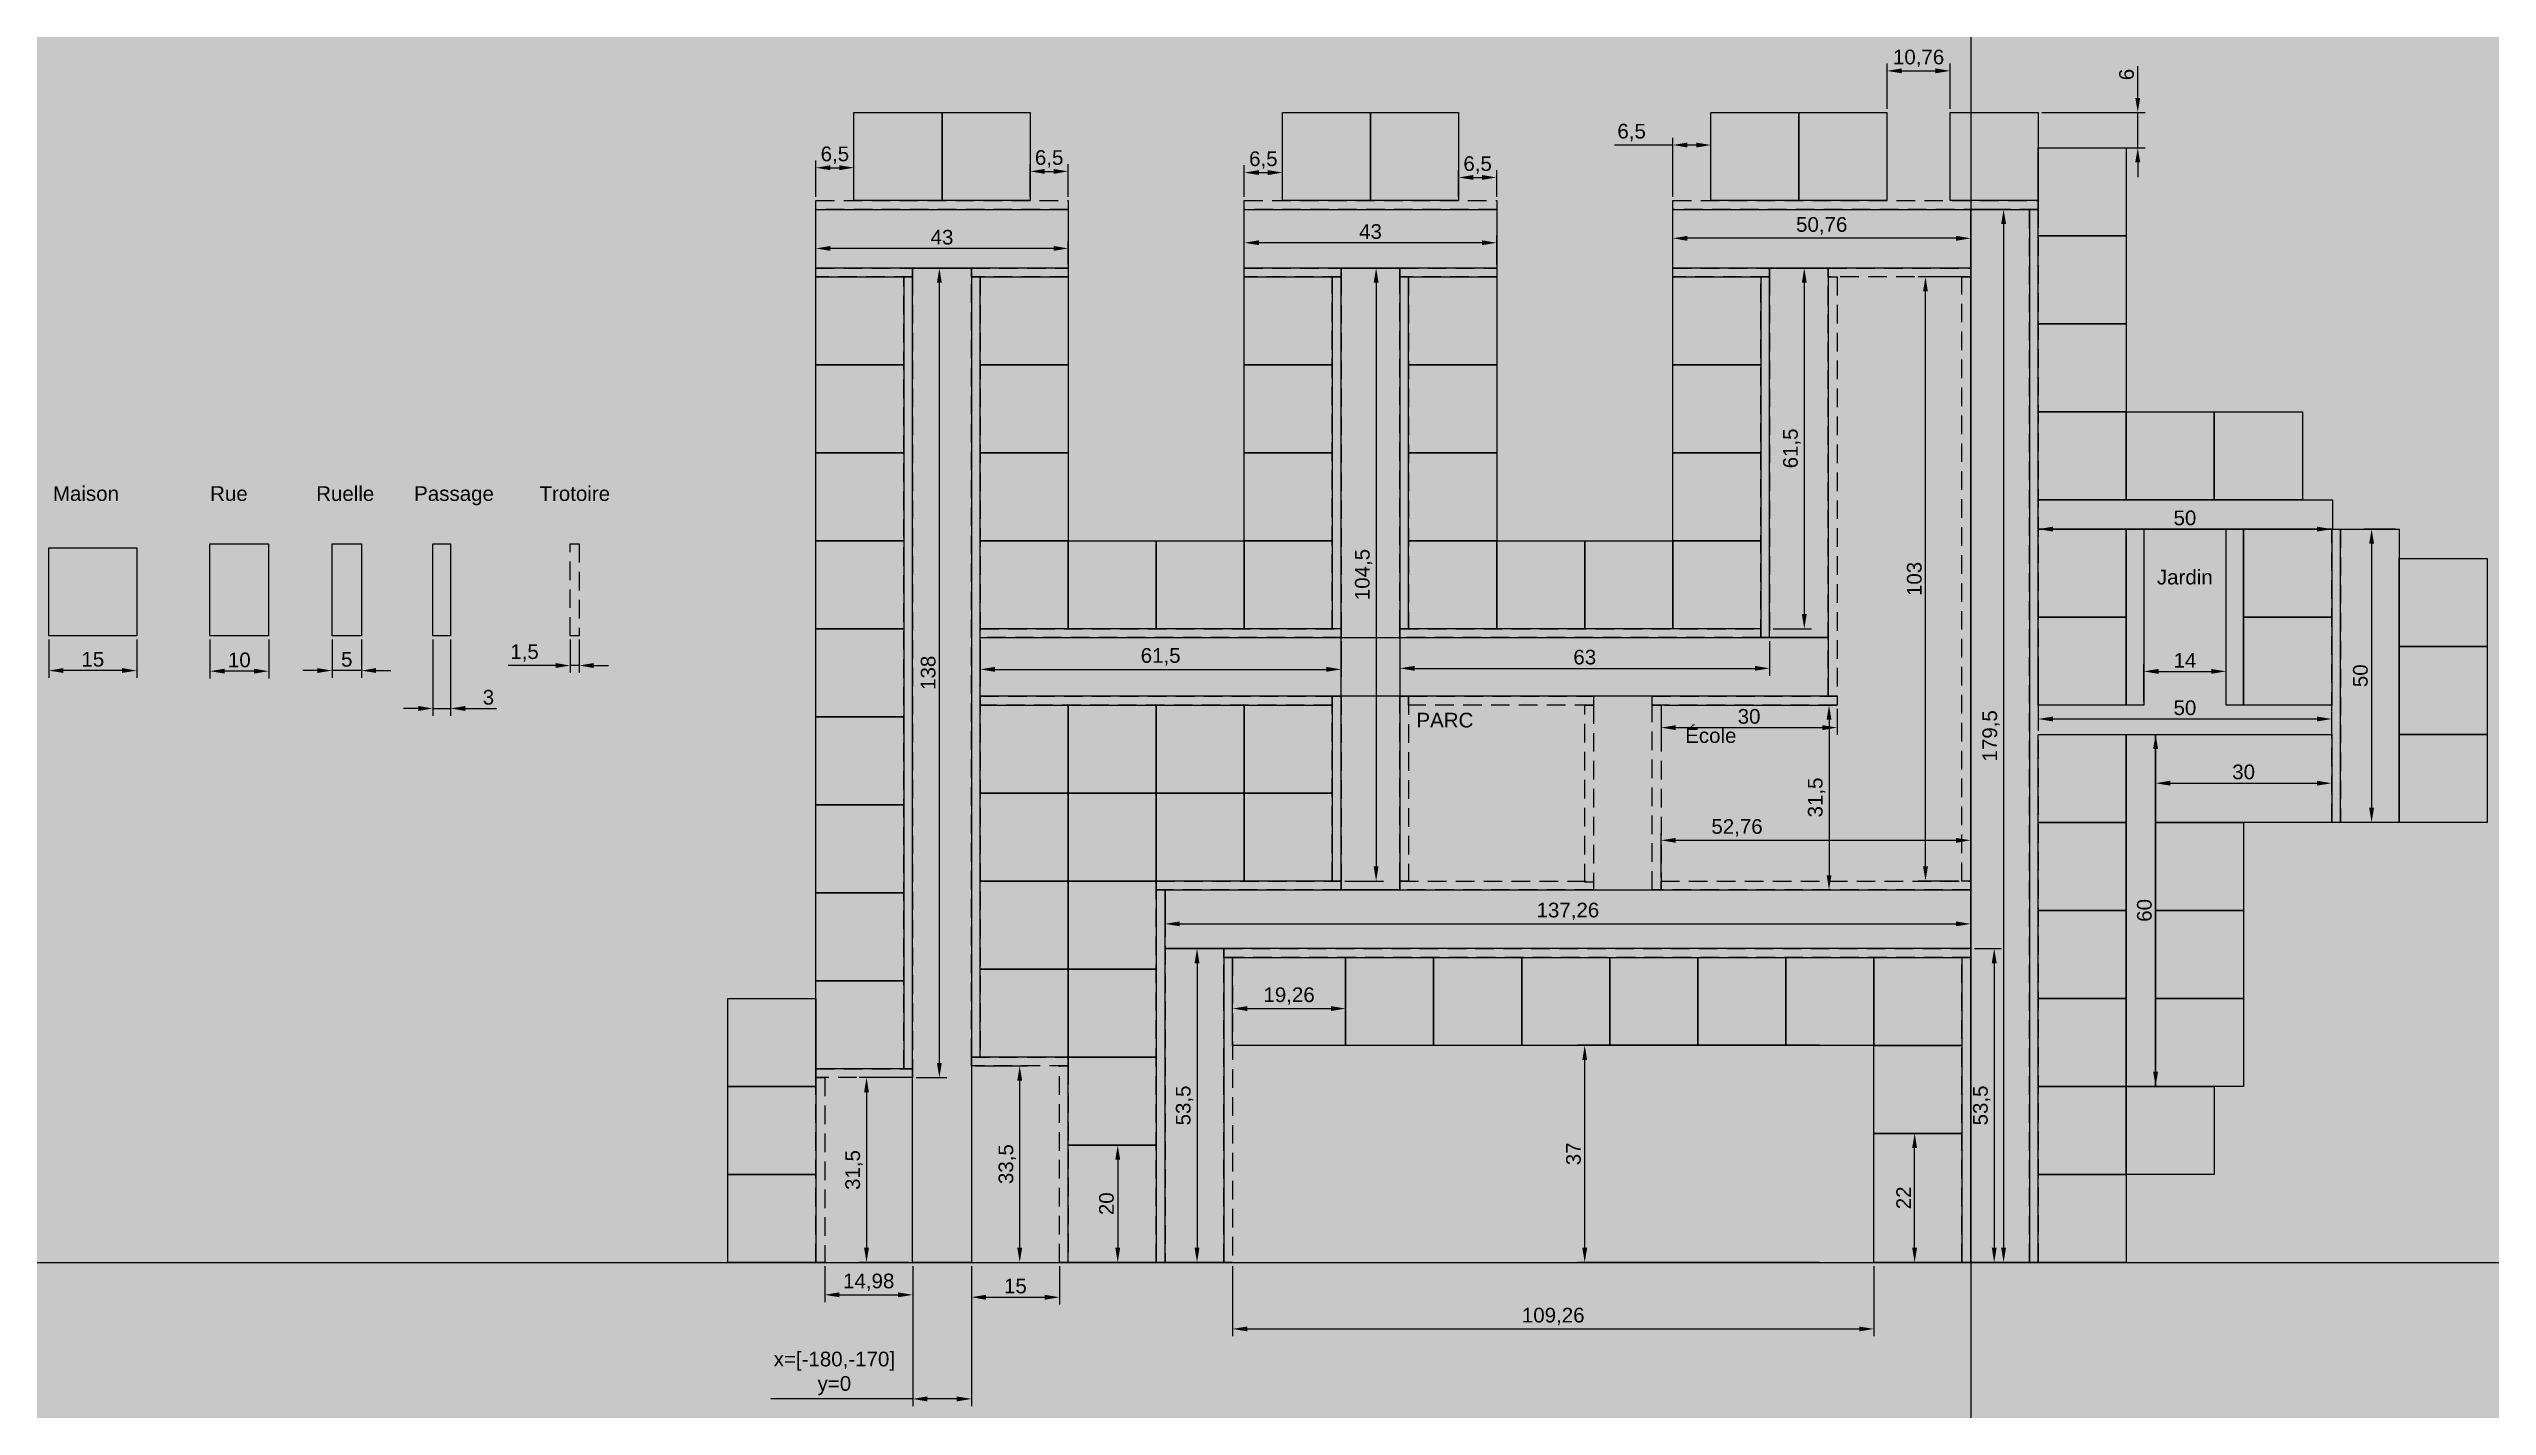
# Model space of a CAD drawing. Header units: metres. Extents: x 0 to 2792, y -15 to 2048.
# Drawn here: x 2014.9 to 2430.4, y 1573.7 to 1805.1 of the extents above; entities that cross this region are included whole.
import ezdxf

# ---------------------------------------------------------------- set-up
doc = ezdxf.new("R2010")
doc.units = ezdxf.units.M
doc.linetypes.add('CACHE2', pattern=[4.7625, 3.175, -1.5875])
for name, color, linetype in [('Batiment', 4, 'Continuous'), ('BG', 251, 'Continuous'), ('Plan', 3, 'Continuous'), ('Rue', 161, 'Continuous'), ('Sidewalk', 211, 'CACHE2'), ('Séparation', 10, 'Continuous')]:
    doc.layers.add(name, color=color, linetype=linetype)
doc.styles.get("Standard").update_dxf_attribs({"font": 'arial.ttf'})
doc.dimstyles.new('ISO-25', dxfattribs={"dimtxt": 2.5, "dimasz": 2.5, "dimexe": 1.25, "dimexo": 0.625, "dimtad": 1, "dimtxsty": 'Standard', "dimcen": 2.5, "dimadec": 0, "dimazin": 0, "dimtfac": 1, "dimtmove": 0, "dimatfit": 3, "dimfxl": 1, "dimarcsym": 0})

msp = doc.modelspace()

# ---------------------------------------------------------------- texts
at = {"layer": 'Plan', "char_height": 2.5, "attachment_point": 1}
for s, width, heights, insert in [('Maison                Rue^I     Ruelle       Passage        Trotoire', 113.71295, [5.335], (2015.642, 1730.553)), ('Jardin', 9.44996, [0], (2374.102, 1716.31)), ('PARC', 18.48171, [0], (2247.946, 1691.933)), ('École', 20.09345, [0], (2293.732, 1689.304))]:
    msp.add_mtext_dynamic_manual_height_columns(s, width=width, gutter_width=12.5, heights=heights, dxfattribs=dict(at, insert=insert))

# ---------------------------------------------------------------- blocks, each defined once
blk = doc.blocks.new('*D170')
at = {"layer": 'Defpoints', "color": 0, "transparency": 16777216}
for p in [(2276.62, 1635.25), (2317.18, 1635.25), (2317.18, 1598.25)]:
    blk.add_point(p, dxfattribs=at)
at = {"layer": 'Plan', "color": 0, "lineweight": -2, "transparency": 16777216}
for p, q in [((2316.56, 1635.25), (2275.37, 1635.25)), ((2276.62, 1600.75), (2276.62, 1632.75)), ((2316.56, 1598.25), (2275.37, 1598.25))]:
    blk.add_line(p, q, dxfattribs=at)
at = {"layer": 'Plan', "color": 0, "transparency": 16777216}
for points in [[(2276.21, 1632.75), (2277.04, 1632.75), (2276.62, 1635.25)], [(2276.21, 1600.75), (2277.04, 1600.75), (2276.62, 1598.25)]]:
    blk.add_solid(points, dxfattribs=at)
at = {"layer": 'Plan', "color": 0, "transparency": 16777216, "insert": (2274.72, 1616.75), "char_height": 2.5, "attachment_point": 5, "rotation": 90}
blk.add_mtext('37', dxfattribs=at)
blk = doc.blocks.new('*D172')
at = {"layer": 'Defpoints', "color": 0, "transparency": 16777216}
for p in [(2203.62, 1618.25), (2197.06, 1598.25), (2203.62, 1598.25)]:
    blk.add_point(p, dxfattribs=at)
at = {"layer": 'Plan', "color": 0, "lineweight": -2, "transparency": 16777216}
for p, q in [((2202.99, 1618.25), (2195.81, 1618.25)), ((2197.06, 1615.75), (2197.06, 1600.75)), ((2202.99, 1598.25), (2195.81, 1598.25))]:
    blk.add_line(p, q, dxfattribs=at)
at = {"layer": 'Plan', "color": 0, "transparency": 16777216}
for points in [[(2196.64, 1615.75), (2197.47, 1615.75), (2197.06, 1618.25)], [(2196.64, 1600.75), (2197.47, 1600.75), (2197.06, 1598.25)]]:
    blk.add_solid(points, dxfattribs=at)
at = {"layer": 'Plan', "color": 0, "transparency": 16777216, "insert": (2195.15, 1608.25), "char_height": 2.5, "attachment_point": 5, "rotation": 90}
blk.add_mtext('20', dxfattribs=at)
blk = doc.blocks.new('*D182')
at = {"layer": 'Defpoints', "color": 0, "transparency": 16777216}
for p in [(2014.94, 1705.03), (2029.94, 1705.03), (2014.94, 1699.13)]:
    blk.add_point(p, dxfattribs=at)
at = {"layer": 'Plan', "color": 0, "lineweight": -2, "transparency": 16777216}
for p, q in [((2014.94, 1704.41), (2014.94, 1697.88)), ((2029.94, 1704.41), (2029.94, 1697.88)), ((2027.44, 1699.13), (2017.44, 1699.13))]:
    blk.add_line(p, q, dxfattribs=at)
at = {"layer": 'Plan', "color": 0, "transparency": 16777216}
for points in [[(2017.44, 1699.55), (2017.44, 1698.72), (2014.94, 1699.13)], [(2027.44, 1699.55), (2027.44, 1698.72), (2029.94, 1699.13)]]:
    blk.add_solid(points, dxfattribs=at)
at = {"layer": 'Plan', "color": 0, "transparency": 16777216, "insert": (2022.44, 1701.04), "char_height": 2.5, "attachment_point": 5}
blk.add_mtext('15', dxfattribs=at)
blk = doc.blocks.new('*D183')
at = {"layer": 'Defpoints', "color": 0, "transparency": 16777216}
for p in [(2042.4, 1705.03), (2052.4, 1705.03), (2042.4, 1699.03)]:
    blk.add_point(p, dxfattribs=at)
at = {"layer": 'Plan', "color": 0, "lineweight": -2, "transparency": 16777216}
for p, q in [((2042.4, 1704.41), (2042.4, 1697.78)), ((2052.4, 1704.41), (2052.4, 1697.78)), ((2049.9, 1699.03), (2044.9, 1699.03))]:
    blk.add_line(p, q, dxfattribs=at)
at = {"layer": 'Plan', "color": 0, "transparency": 16777216}
for points in [[(2044.9, 1699.44), (2044.9, 1698.61), (2042.4, 1699.03)], [(2049.9, 1699.44), (2049.9, 1698.61), (2052.4, 1699.03)]]:
    blk.add_solid(points, dxfattribs=at)
at = {"layer": 'Plan', "color": 0, "transparency": 16777216, "insert": (2047.4, 1700.93), "char_height": 2.5, "attachment_point": 5}
blk.add_mtext('10', dxfattribs=at)
blk = doc.blocks.new('*D184')
at = {"layer": 'Defpoints', "color": 0, "transparency": 16777216}
for p in [(2063.21, 1705.03), (2068.21, 1705.03), (2063.21, 1699.13)]:
    blk.add_point(p, dxfattribs=at)
at = {"layer": 'Plan', "color": 0, "lineweight": -2, "transparency": 16777216}
for p, q in [((2063.21, 1704.41), (2063.21, 1697.88)), ((2068.21, 1704.41), (2068.21, 1697.88)), ((2060.71, 1699.13), (2058.21, 1699.13)), ((2068.21, 1699.13), (2063.21, 1699.13)), ((2070.71, 1699.13), (2073.21, 1699.13))]:
    blk.add_line(p, q, dxfattribs=at)
at = {"layer": 'Plan', "color": 0, "transparency": 16777216}
for points in [[(2060.71, 1699.55), (2060.71, 1698.72), (2063.21, 1699.13)], [(2070.71, 1699.55), (2070.71, 1698.72), (2068.21, 1699.13)]]:
    blk.add_solid(points, dxfattribs=at)
at = {"layer": 'Plan', "color": 0, "transparency": 16777216, "insert": (2065.71, 1701.03), "char_height": 2.5, "attachment_point": 5}
blk.add_mtext('5', dxfattribs=at)
blk = doc.blocks.new('*D185')
at = {"layer": 'Defpoints', "color": 0, "transparency": 16777216}
for p in [(2080.39, 1705.03), (2083.39, 1705.03), (2080.39, 1692.67)]:
    blk.add_point(p, dxfattribs=at)
at = {"layer": 'Plan', "color": 0, "lineweight": -2, "transparency": 16777216}
for p, q in [((2080.39, 1704.41), (2080.39, 1691.42)), ((2083.39, 1704.41), (2083.39, 1691.42)), ((2077.89, 1692.67), (2075.39, 1692.67)), ((2080.39, 1692.67), (2083.39, 1692.67)), ((2085.89, 1692.67), (2091.28, 1692.67))]:
    blk.add_line(p, q, dxfattribs=at)
at = {"layer": 'Plan', "color": 0, "transparency": 16777216}
for points in [[(2077.89, 1693.09), (2077.89, 1692.25), (2080.39, 1692.67)], [(2085.89, 1693.09), (2085.89, 1692.25), (2083.39, 1692.67)]]:
    blk.add_solid(points, dxfattribs=at)
at = {"layer": 'Plan', "color": 0, "transparency": 16777216, "insert": (2089.84, 1694.57), "char_height": 2.5, "attachment_point": 5}
blk.add_mtext('3', dxfattribs=at)
blk = doc.blocks.new('*D186')
at = {"layer": 'Defpoints', "color": 0, "transparency": 16777216}
for p in [(2103.78, 1705.03), (2105.28, 1705.03), (2103.78, 1699.99)]:
    blk.add_point(p, dxfattribs=at)
at = {"layer": 'Plan', "color": 0, "lineweight": -2, "transparency": 16777216}
for p, q in [((2103.78, 1704.41), (2103.78, 1698.74)), ((2105.28, 1704.41), (2105.28, 1698.74)), ((2101.28, 1699.99), (2093.19, 1699.99)), ((2105.28, 1699.99), (2103.78, 1699.99)), ((2107.78, 1699.99), (2110.28, 1699.99))]:
    blk.add_line(p, q, dxfattribs=at)
at = {"layer": 'Plan', "color": 0, "transparency": 16777216}
for points in [[(2101.28, 1700.41), (2101.28, 1699.57), (2103.78, 1699.99)], [(2107.78, 1700.41), (2107.78, 1699.57), (2105.28, 1699.99)]]:
    blk.add_solid(points, dxfattribs=at)
at = {"layer": 'Plan', "color": 0, "transparency": 16777216, "insert": (2095.99, 1702.12), "char_height": 2.5, "attachment_point": 5}
blk.add_mtext('1,5', dxfattribs=at)
blk = doc.blocks.new('*D187')
at = {"layer": 'Defpoints', "color": 0, "transparency": 16777216}
for p in [(2325.88, 1620.25), (2332.83, 1620.25), (2325.88, 1598.25)]:
    blk.add_point(p, dxfattribs=at)
at = {"layer": 'Plan', "color": 0, "lineweight": -2, "transparency": 16777216}
for p, q in [((2326.51, 1620.25), (2334.08, 1620.25)), ((2332.83, 1600.75), (2332.83, 1617.75)), ((2326.51, 1598.25), (2334.08, 1598.25))]:
    blk.add_line(p, q, dxfattribs=at)
at = {"layer": 'Plan', "color": 0, "transparency": 16777216}
for points in [[(2332.41, 1617.75), (2333.24, 1617.75), (2332.83, 1620.25)], [(2332.41, 1600.75), (2333.24, 1600.75), (2332.83, 1598.25)]]:
    blk.add_solid(points, dxfattribs=at)
at = {"layer": 'Plan', "color": 0, "transparency": 16777216, "insert": (2330.95, 1609.25), "char_height": 2.5, "attachment_point": 5, "rotation": 90}
blk.add_mtext('22', dxfattribs=at)
blk = doc.blocks.new('*D188')
at = {"layer": 'Defpoints', "color": 0, "transparency": 16777216}
for p in [(2373.88, 1688.25), (2403.88, 1688.25), (2403.88, 1679.93)]:
    blk.add_point(p, dxfattribs=at)
at = {"layer": 'Plan', "color": 0, "lineweight": -2, "transparency": 16777216}
for p, q in [((2373.88, 1687.62), (2373.88, 1678.68)), ((2403.88, 1687.62), (2403.88, 1678.68)), ((2376.38, 1679.93), (2401.38, 1679.93))]:
    blk.add_line(p, q, dxfattribs=at)
at = {"layer": 'Plan', "color": 0, "transparency": 16777216}
for points in [[(2376.38, 1680.35), (2376.38, 1679.52), (2373.88, 1679.93)], [(2401.38, 1680.35), (2401.38, 1679.52), (2403.88, 1679.93)]]:
    blk.add_solid(points, dxfattribs=at)
at = {"layer": 'Plan', "color": 0, "transparency": 16777216, "insert": (2388.88, 1681.84), "char_height": 2.5, "attachment_point": 5}
blk.add_mtext('30', dxfattribs=at)
blk = doc.blocks.new('*D190')
at = {"layer": 'Defpoints', "color": 0, "transparency": 16777216}
for p in [(2162.12, 1629.75), (2154.26, 1598.25), (2162.12, 1598.25)]:
    blk.add_point(p, dxfattribs=at)
at = {"layer": 'Plan', "color": 0, "lineweight": -2, "transparency": 16777216}
for p, q in [((2161.49, 1629.75), (2153.01, 1629.75)), ((2154.26, 1627.25), (2154.26, 1600.75)), ((2161.49, 1598.25), (2153.01, 1598.25))]:
    blk.add_line(p, q, dxfattribs=at)
at = {"layer": 'Plan', "color": 0, "transparency": 16777216}
for points in [[(2153.84, 1627.25), (2154.67, 1627.25), (2154.26, 1629.75)], [(2153.84, 1600.75), (2154.67, 1600.75), (2154.26, 1598.25)]]:
    blk.add_solid(points, dxfattribs=at)
at = {"layer": 'Plan', "color": 0, "transparency": 16777216, "insert": (2152.13, 1614), "char_height": 2.5, "attachment_point": 5, "rotation": 90}
blk.add_mtext('31,5', dxfattribs=at)
blk = doc.blocks.new('*D191')
at = {"layer": 'Defpoints', "color": 0, "transparency": 16777216}
for p in [(2172.12, 1631.75), (2180.36, 1631.75), (2172.12, 1598.25)]:
    blk.add_point(p, dxfattribs=at)
at = {"layer": 'Plan', "color": 0, "lineweight": -2, "transparency": 16777216}
for p, q in [((2172.74, 1631.75), (2181.61, 1631.75)), ((2180.36, 1600.75), (2180.36, 1629.25)), ((2172.74, 1598.25), (2181.61, 1598.25))]:
    blk.add_line(p, q, dxfattribs=at)
at = {"layer": 'Plan', "color": 0, "transparency": 16777216}
for points in [[(2179.94, 1629.25), (2180.77, 1629.25), (2180.36, 1631.75)], [(2179.94, 1600.75), (2180.77, 1600.75), (2180.36, 1598.25)]]:
    blk.add_solid(points, dxfattribs=at)
at = {"layer": 'Plan', "color": 0, "transparency": 16777216, "insert": (2178.23, 1615), "char_height": 2.5, "attachment_point": 5, "rotation": 90}
blk.add_mtext('33,5', dxfattribs=at)
blk = doc.blocks.new('*D194')
at = {"layer": 'Defpoints', "color": 0, "transparency": 16777216}
for p in [(2147.14, 1598.25), (2162.12, 1598.25), (2162.12, 1592.72)]:
    blk.add_point(p, dxfattribs=at)
at = {"layer": 'Plan', "color": 0, "lineweight": -2, "transparency": 16777216}
for p, q in [((2147.14, 1597.62), (2147.14, 1591.47)), ((2162.12, 1597.62), (2162.12, 1591.47)), ((2149.64, 1592.72), (2159.62, 1592.72))]:
    blk.add_line(p, q, dxfattribs=at)
at = {"layer": 'Plan', "color": 0, "transparency": 16777216}
for points in [[(2149.64, 1593.14), (2149.64, 1592.31), (2147.14, 1592.72)], [(2159.62, 1593.14), (2159.62, 1592.31), (2162.12, 1592.72)]]:
    blk.add_solid(points, dxfattribs=at)
at = {"layer": 'Plan', "color": 0, "transparency": 16777216, "insert": (2154.63, 1594.85), "char_height": 2.5, "attachment_point": 5}
blk.add_mtext('14,98', dxfattribs=at)
blk = doc.blocks.new('*D195')
at = {"layer": 'Defpoints', "color": 0, "transparency": 16777216}
for p in [(2172.12, 1598.25), (2187.12, 1598.25), (2187.12, 1592.31)]:
    blk.add_point(p, dxfattribs=at)
at = {"layer": 'Plan', "color": 0, "lineweight": -2, "transparency": 16777216}
for p, q in [((2172.12, 1597.62), (2172.12, 1591.06)), ((2187.12, 1597.62), (2187.12, 1591.06)), ((2174.62, 1592.31), (2184.62, 1592.31))]:
    blk.add_line(p, q, dxfattribs=at)
at = {"layer": 'Plan', "color": 0, "transparency": 16777216}
for points in [[(2174.62, 1592.73), (2174.62, 1591.89), (2172.12, 1592.31)], [(2184.62, 1592.73), (2184.62, 1591.89), (2187.12, 1592.31)]]:
    blk.add_solid(points, dxfattribs=at)
at = {"layer": 'Plan', "color": 0, "transparency": 16777216, "insert": (2179.62, 1594.21), "char_height": 2.5, "attachment_point": 5}
blk.add_mtext('15', dxfattribs=at)
blk = doc.blocks.new('*D196')
at = {"layer": 'Defpoints', "color": 0, "transparency": 16777216}
for p in [(2216.62, 1598.25), (2325.88, 1598.25), (2325.88, 1586.91)]:
    blk.add_point(p, dxfattribs=at)
at = {"layer": 'Plan', "color": 0, "lineweight": -2, "transparency": 16777216}
for p, q in [((2216.62, 1597.62), (2216.62, 1585.66)), ((2325.88, 1597.62), (2325.88, 1585.66)), ((2219.12, 1586.91), (2323.38, 1586.91))]:
    blk.add_line(p, q, dxfattribs=at)
at = {"layer": 'Plan', "color": 0, "transparency": 16777216}
for points in [[(2219.12, 1587.32), (2219.12, 1586.49), (2216.62, 1586.91)], [(2323.38, 1587.32), (2323.38, 1586.49), (2325.88, 1586.91)]]:
    blk.add_solid(points, dxfattribs=at)
at = {"layer": 'Plan', "color": 0, "transparency": 16777216, "insert": (2271.25, 1589.03), "char_height": 2.5, "attachment_point": 5}
blk.add_mtext('109,26', dxfattribs=at)
blk = doc.blocks.new('*D197')
at = {"layer": 'Defpoints', "color": 0, "transparency": 16777216}
for p in [(2289.62, 1693.25), (2289.62, 1661.75), (2318.24, 1661.75)]:
    blk.add_point(p, dxfattribs=at)
at = {"layer": 'Plan', "color": 0, "lineweight": -2, "transparency": 16777216}
for p, q in [((2290.24, 1693.25), (2319.49, 1693.25)), ((2318.24, 1690.75), (2318.24, 1664.25)), ((2290.24, 1661.75), (2319.49, 1661.75))]:
    blk.add_line(p, q, dxfattribs=at)
at = {"layer": 'Plan', "color": 0, "transparency": 16777216}
for points in [[(2317.83, 1690.75), (2318.66, 1690.75), (2318.24, 1693.25)], [(2317.83, 1664.25), (2318.66, 1664.25), (2318.24, 1661.75)]]:
    blk.add_solid(points, dxfattribs=at)
at = {"layer": 'Plan', "color": 0, "transparency": 16777216, "insert": (2316.12, 1677.5), "char_height": 2.5, "attachment_point": 5, "rotation": 90}
blk.add_mtext('31,5', dxfattribs=at)
blk = doc.blocks.new('*D198')
at = {"layer": 'Defpoints', "color": 0, "transparency": 16777216}
for p in [(2334.68, 1766.25), (2340.88, 1766.25), (2340.88, 1663.25)]:
    blk.add_point(p, dxfattribs=at)
at = {"layer": 'Plan', "color": 0, "lineweight": -2, "transparency": 16777216}
for p, q in [((2340.26, 1766.25), (2333.43, 1766.25)), ((2334.68, 1665.75), (2334.68, 1763.75)), ((2340.26, 1663.25), (2333.43, 1663.25))]:
    blk.add_line(p, q, dxfattribs=at)
at = {"layer": 'Plan', "color": 0, "transparency": 16777216}
for points in [[(2334.26, 1763.75), (2335.09, 1763.75), (2334.68, 1766.25)], [(2334.26, 1665.75), (2335.09, 1665.75), (2334.68, 1663.25)]]:
    blk.add_solid(points, dxfattribs=at)
at = {"layer": 'Plan', "color": 0, "transparency": 16777216, "insert": (2332.78, 1714.75), "char_height": 2.5, "attachment_point": 5, "rotation": 90}
blk.add_mtext('103', dxfattribs=at)
blk = doc.blocks.new('*D199')
at = {"layer": 'Defpoints', "color": 0, "transparency": 16777216}
for p in [(2342.38, 1670.2), (2289.62, 1663.25), (2342.38, 1663.25)]:
    blk.add_point(p, dxfattribs=at)
at = {"layer": 'Plan', "color": 0, "lineweight": -2, "transparency": 16777216}
for p, q in [((2289.62, 1663.87), (2289.62, 1671.45)), ((2292.12, 1670.2), (2339.88, 1670.2)), ((2342.38, 1663.87), (2342.38, 1671.45))]:
    blk.add_line(p, q, dxfattribs=at)
at = {"layer": 'Plan', "color": 0, "transparency": 16777216}
for points in [[(2292.12, 1670.61), (2292.12, 1669.78), (2289.62, 1670.2)], [(2339.88, 1670.61), (2339.88, 1669.78), (2342.38, 1670.2)]]:
    blk.add_solid(points, dxfattribs=at)
at = {"layer": 'Plan', "color": 0, "transparency": 16777216, "insert": (2302.57, 1672.32), "char_height": 2.5, "attachment_point": 5}
blk.add_mtext('52,76', dxfattribs=at)
blk = doc.blocks.new('*D201')
at = {"layer": 'Defpoints', "color": 0, "transparency": 16777216}
for p in [(2289.62, 1693.25), (2319.62, 1693.25), (2319.62, 1689.4)]:
    blk.add_point(p, dxfattribs=at)
at = {"layer": 'Plan', "color": 0, "lineweight": -2, "transparency": 16777216}
for p, q in [((2289.62, 1692.62), (2289.62, 1688.15)), ((2319.62, 1692.62), (2319.62, 1688.15)), ((2292.12, 1689.4), (2317.12, 1689.4))]:
    blk.add_line(p, q, dxfattribs=at)
at = {"layer": 'Plan', "color": 0, "transparency": 16777216}
for points in [[(2292.12, 1689.82), (2292.12, 1688.99), (2289.62, 1689.4)], [(2317.12, 1689.82), (2317.12, 1688.99), (2319.62, 1689.4)]]:
    blk.add_solid(points, dxfattribs=at)
at = {"layer": 'Plan', "color": 0, "transparency": 16777216, "insert": (2304.62, 1691.31), "char_height": 2.5, "attachment_point": 5}
blk.add_mtext('30', dxfattribs=at)
blk = doc.blocks.new('*D202')
at = {"layer": 'Defpoints', "color": 0, "transparency": 16777216}
for p in [(2173.62, 1704.75), (2235.12, 1704.75), (2235.12, 1699.34)]:
    blk.add_point(p, dxfattribs=at)
at = {"layer": 'Plan', "color": 0, "lineweight": -2, "transparency": 16777216}
for p, q in [((2173.62, 1704.12), (2173.62, 1698.09)), ((2235.12, 1704.12), (2235.12, 1698.09)), ((2176.12, 1699.34), (2232.62, 1699.34))]:
    blk.add_line(p, q, dxfattribs=at)
at = {"layer": 'Plan', "color": 0, "transparency": 16777216}
for points in [[(2176.12, 1699.75), (2176.12, 1698.92), (2173.62, 1699.34)], [(2232.62, 1699.75), (2232.62, 1698.92), (2235.12, 1699.34)]]:
    blk.add_solid(points, dxfattribs=at)
at = {"layer": 'Plan', "color": 0, "transparency": 16777216, "insert": (2204.37, 1701.47), "char_height": 2.5, "attachment_point": 5}
blk.add_mtext('61,5', dxfattribs=at)
blk = doc.blocks.new('*D203')
at = {"layer": 'Defpoints', "color": 0, "transparency": 16777216}
for p in [(2245.12, 1704.75), (2308.12, 1704.75), (2308.12, 1699.51)]:
    blk.add_point(p, dxfattribs=at)
at = {"layer": 'Plan', "color": 0, "lineweight": -2, "transparency": 16777216}
for p, q in [((2245.12, 1704.12), (2245.12, 1698.26)), ((2308.12, 1704.12), (2308.12, 1698.26)), ((2247.62, 1699.51), (2305.62, 1699.51))]:
    blk.add_line(p, q, dxfattribs=at)
at = {"layer": 'Plan', "color": 0, "transparency": 16777216}
for points in [[(2247.62, 1699.93), (2247.62, 1699.1), (2245.12, 1699.51)], [(2305.62, 1699.93), (2305.62, 1699.1), (2308.12, 1699.51)]]:
    blk.add_solid(points, dxfattribs=at)
at = {"layer": 'Plan', "color": 0, "transparency": 16777216, "insert": (2276.62, 1701.41), "char_height": 2.5, "attachment_point": 5}
blk.add_mtext('63', dxfattribs=at)
blk = doc.blocks.new('*D204')
at = {"layer": 'Defpoints', "color": 0, "transparency": 16777216}
for p in [(2145.62, 1771.09), (2145.62, 1767.75), (2188.62, 1767.75)]:
    blk.add_point(p, dxfattribs=at)
at = {"layer": 'Plan', "color": 0, "lineweight": -2, "transparency": 16777216}
for p, q in [((2145.62, 1768.37), (2145.62, 1772.34)), ((2186.12, 1771.09), (2148.12, 1771.09)), ((2188.62, 1768.37), (2188.62, 1772.34))]:
    blk.add_line(p, q, dxfattribs=at)
at = {"layer": 'Plan', "color": 0, "transparency": 16777216}
for points in [[(2148.12, 1771.5), (2148.12, 1770.67), (2145.62, 1771.09)], [(2186.12, 1771.5), (2186.12, 1770.67), (2188.62, 1771.09)]]:
    blk.add_solid(points, dxfattribs=at)
at = {"layer": 'Plan', "color": 0, "transparency": 16777216, "insert": (2167.12, 1772.99), "char_height": 2.5, "attachment_point": 5}
blk.add_mtext('43', dxfattribs=at)
blk = doc.blocks.new('*D205')
at = {"layer": 'Defpoints', "color": 0, "transparency": 16777216}
for p in [(2218.62, 1772.05), (2218.62, 1767.75), (2261.62, 1767.75)]:
    blk.add_point(p, dxfattribs=at)
at = {"layer": 'Plan', "color": 0, "lineweight": -2, "transparency": 16777216}
for p, q in [((2218.62, 1768.37), (2218.62, 1773.3)), ((2259.12, 1772.05), (2221.12, 1772.05)), ((2261.62, 1768.37), (2261.62, 1773.3))]:
    blk.add_line(p, q, dxfattribs=at)
at = {"layer": 'Plan', "color": 0, "transparency": 16777216}
for points in [[(2221.12, 1772.47), (2221.12, 1771.64), (2218.62, 1772.05)], [(2259.12, 1772.47), (2259.12, 1771.64), (2261.62, 1772.05)]]:
    blk.add_solid(points, dxfattribs=at)
at = {"layer": 'Plan', "color": 0, "transparency": 16777216, "insert": (2240.12, 1773.95), "char_height": 2.5, "attachment_point": 5}
blk.add_mtext('43', dxfattribs=at)
blk = doc.blocks.new('*D206')
at = {"layer": 'Defpoints', "color": 0, "transparency": 16777216}
for p in [(2291.62, 1772.81), (2291.62, 1767.75), (2342.38, 1767.75)]:
    blk.add_point(p, dxfattribs=at)
at = {"layer": 'Plan', "color": 0, "lineweight": -2, "transparency": 16777216}
for p, q in [((2291.62, 1768.37), (2291.62, 1774.06)), ((2342.38, 1768.37), (2342.38, 1774.06)), ((2339.88, 1772.81), (2294.12, 1772.81))]:
    blk.add_line(p, q, dxfattribs=at)
at = {"layer": 'Plan', "color": 0, "transparency": 16777216}
for points in [[(2294.12, 1773.23), (2294.12, 1772.39), (2291.62, 1772.81)], [(2339.88, 1773.23), (2339.88, 1772.39), (2342.38, 1772.81)]]:
    blk.add_solid(points, dxfattribs=at)
at = {"layer": 'Plan', "color": 0, "transparency": 16777216, "insert": (2317, 1774.94), "char_height": 2.5, "attachment_point": 5}
blk.add_mtext('50,76', dxfattribs=at)
blk = doc.blocks.new('*D207')
at = {"layer": 'Defpoints', "color": 0, "transparency": 16777216}
for p in [(2338.88, 1801.35), (2328.12, 1794.25), (2338.88, 1794.25)]:
    blk.add_point(p, dxfattribs=at)
at = {"layer": 'Plan', "color": 0, "lineweight": -2, "transparency": 16777216}
for p, q in [((2328.12, 1794.87), (2328.12, 1802.6)), ((2330.62, 1801.35), (2336.38, 1801.35)), ((2338.88, 1794.87), (2338.88, 1802.6))]:
    blk.add_line(p, q, dxfattribs=at)
at = {"layer": 'Plan', "color": 0, "transparency": 16777216}
for points in [[(2330.62, 1801.77), (2330.62, 1800.94), (2328.12, 1801.35)], [(2336.38, 1801.77), (2336.38, 1800.94), (2338.88, 1801.35)]]:
    blk.add_solid(points, dxfattribs=at)
at = {"layer": 'Plan', "color": 0, "transparency": 16777216, "insert": (2333.5, 1803.48), "char_height": 2.5, "attachment_point": 5}
blk.add_mtext('10,76', dxfattribs=at)
blk = doc.blocks.new('*D208')
at = {"layer": 'Defpoints', "color": 0, "transparency": 16777216}
for p in [(2298.12, 1788.71), (2291.62, 1779.25), (2298.12, 1779.25)]:
    blk.add_point(p, dxfattribs=at)
at = {"layer": 'Plan', "color": 0, "lineweight": -2, "transparency": 16777216}
for p, q in [((2291.62, 1788.71), (2281.69, 1788.71)), ((2291.62, 1779.87), (2291.62, 1789.96)), ((2295.62, 1788.71), (2294.12, 1788.71)), ((2298.12, 1779.87), (2298.12, 1789.96))]:
    blk.add_line(p, q, dxfattribs=at)
at = {"layer": 'Plan', "color": 0, "transparency": 16777216}
for points in [[(2294.12, 1789.13), (2294.12, 1788.29), (2291.62, 1788.71)], [(2295.62, 1789.13), (2295.62, 1788.29), (2298.12, 1788.71)]]:
    blk.add_solid(points, dxfattribs=at)
at = {"layer": 'Plan', "color": 0, "transparency": 16777216, "insert": (2284.61, 1790.84), "char_height": 2.5, "attachment_point": 5}
blk.add_mtext('6,5', dxfattribs=at)
blk = doc.blocks.new('*D209')
at = {"layer": 'Defpoints', "color": 0, "transparency": 16777216}
for p in [(2353.88, 1794.25), (2353.88, 1788.25), (2370.84, 1788.25)]:
    blk.add_point(p, dxfattribs=at)
at = {"layer": 'Plan', "color": 0, "lineweight": -2, "transparency": 16777216}
for p, q in [((2370.84, 1796.75), (2370.84, 1802.18)), ((2354.51, 1794.25), (2372.09, 1794.25)), ((2370.84, 1788.25), (2370.84, 1794.25)), ((2354.51, 1788.25), (2372.09, 1788.25)), ((2370.84, 1785.75), (2370.84, 1783.25))]:
    blk.add_line(p, q, dxfattribs=at)
at = {"layer": 'Plan', "color": 0, "transparency": 16777216}
for points in [[(2370.42, 1796.75), (2371.26, 1796.75), (2370.84, 1794.25)], [(2370.42, 1785.75), (2371.26, 1785.75), (2370.84, 1788.25)]]:
    blk.add_solid(points, dxfattribs=at)
at = {"layer": 'Plan', "color": 0, "transparency": 16777216, "insert": (2368.94, 1800.73), "char_height": 2.5, "attachment_point": 5, "rotation": 90}
blk.add_mtext('6', dxfattribs=at)
blk = doc.blocks.new('*D210')
at = {"layer": 'Defpoints', "color": 0, "transparency": 16777216}
for p in [(2225.12, 1784.01), (2218.62, 1779.25), (2225.12, 1779.25)]:
    blk.add_point(p, dxfattribs=at)
at = {"layer": 'Plan', "color": 0, "lineweight": -2, "transparency": 16777216}
for p, q in [((2218.62, 1779.87), (2218.62, 1785.26)), ((2221.12, 1784.01), (2222.62, 1784.01)), ((2225.12, 1779.87), (2225.12, 1785.26))]:
    blk.add_line(p, q, dxfattribs=at)
at = {"layer": 'Plan', "color": 0, "transparency": 16777216}
for points in [[(2221.12, 1784.43), (2221.12, 1783.59), (2218.62, 1784.01)], [(2222.62, 1784.43), (2222.62, 1783.59), (2225.12, 1784.01)]]:
    blk.add_solid(points, dxfattribs=at)
at = {"layer": 'Plan', "color": 0, "transparency": 16777216, "insert": (2221.87, 1786.14), "char_height": 2.5, "attachment_point": 5}
blk.add_mtext('6,5', dxfattribs=at)
blk = doc.blocks.new('*D211')
at = {"layer": 'Defpoints', "color": 0, "transparency": 16777216}
for p in [(2261.62, 1783.18), (2255.12, 1779.25), (2261.62, 1779.25)]:
    blk.add_point(p, dxfattribs=at)
at = {"layer": 'Plan', "color": 0, "lineweight": -2, "transparency": 16777216}
for p, q in [((2255.12, 1779.87), (2255.12, 1784.43)), ((2257.62, 1783.18), (2259.12, 1783.18)), ((2261.62, 1779.87), (2261.62, 1784.43))]:
    blk.add_line(p, q, dxfattribs=at)
at = {"layer": 'Plan', "color": 0, "transparency": 16777216}
for points in [[(2257.62, 1783.6), (2257.62, 1782.77), (2255.12, 1783.18)], [(2259.12, 1783.6), (2259.12, 1782.77), (2261.62, 1783.18)]]:
    blk.add_solid(points, dxfattribs=at)
at = {"layer": 'Plan', "color": 0, "transparency": 16777216, "insert": (2258.37, 1785.31), "char_height": 2.5, "attachment_point": 5}
blk.add_mtext('6,5', dxfattribs=at)
blk = doc.blocks.new('*D212')
at = {"layer": 'Defpoints', "color": 0, "transparency": 16777216}
for p in [(2152.12, 1784.84), (2145.62, 1779.25), (2152.12, 1779.25)]:
    blk.add_point(p, dxfattribs=at)
at = {"layer": 'Plan', "color": 0, "lineweight": -2, "transparency": 16777216}
for p, q in [((2145.62, 1779.87), (2145.62, 1786.09)), ((2148.12, 1784.84), (2149.62, 1784.84)), ((2152.12, 1779.87), (2152.12, 1786.09))]:
    blk.add_line(p, q, dxfattribs=at)
at = {"layer": 'Plan', "color": 0, "transparency": 16777216}
for points in [[(2148.12, 1785.26), (2148.12, 1784.42), (2145.62, 1784.84)], [(2149.62, 1785.26), (2149.62, 1784.42), (2152.12, 1784.84)]]:
    blk.add_solid(points, dxfattribs=at)
at = {"layer": 'Plan', "color": 0, "transparency": 16777216, "insert": (2148.87, 1786.97), "char_height": 2.5, "attachment_point": 5}
blk.add_mtext('6,5', dxfattribs=at)
blk = doc.blocks.new('*D213')
at = {"layer": 'Defpoints', "color": 0, "transparency": 16777216}
for p in [(2188.62, 1784.22), (2182.12, 1779.25), (2188.62, 1779.25)]:
    blk.add_point(p, dxfattribs=at)
at = {"layer": 'Plan', "color": 0, "lineweight": -2, "transparency": 16777216}
for p, q in [((2182.12, 1779.87), (2182.12, 1785.47)), ((2184.62, 1784.22), (2186.12, 1784.22)), ((2188.62, 1779.87), (2188.62, 1785.47))]:
    blk.add_line(p, q, dxfattribs=at)
at = {"layer": 'Plan', "color": 0, "transparency": 16777216}
for points in [[(2184.62, 1784.63), (2184.62, 1783.8), (2182.12, 1784.22)], [(2186.12, 1784.63), (2186.12, 1783.8), (2188.62, 1784.22)]]:
    blk.add_solid(points, dxfattribs=at)
at = {"layer": 'Plan', "color": 0, "transparency": 16777216, "insert": (2185.37, 1786.35), "char_height": 2.5, "attachment_point": 5}
blk.add_mtext('6,5', dxfattribs=at)
blk = doc.blocks.new('*D214')
at = {"layer": 'Defpoints', "color": 0, "transparency": 16777216}
for p in [(2162.12, 1767.75), (2166.67, 1767.75), (2162.12, 1629.75)]:
    blk.add_point(p, dxfattribs=at)
at = {"layer": 'Plan', "color": 0, "lineweight": -2, "transparency": 16777216}
for p, q in [((2162.74, 1767.75), (2167.92, 1767.75)), ((2166.67, 1632.25), (2166.67, 1765.25)), ((2162.74, 1629.75), (2167.92, 1629.75))]:
    blk.add_line(p, q, dxfattribs=at)
at = {"layer": 'Plan', "color": 0, "transparency": 16777216}
for points in [[(2166.25, 1765.25), (2167.08, 1765.25), (2166.67, 1767.75)], [(2166.25, 1632.25), (2167.08, 1632.25), (2166.67, 1629.75)]]:
    blk.add_solid(points, dxfattribs=at)
at = {"layer": 'Plan', "color": 0, "transparency": 16777216, "insert": (2164.77, 1698.75), "char_height": 2.5, "attachment_point": 5, "rotation": 90}
blk.add_mtext('138', dxfattribs=at)
blk = doc.blocks.new('*D215')
at = {"layer": 'Defpoints', "color": 0, "transparency": 16777216}
for p in [(2215.12, 1651.75), (2210.57, 1598.25), (2215.12, 1598.25)]:
    blk.add_point(p, dxfattribs=at)
at = {"layer": 'Plan', "color": 0, "lineweight": -2, "transparency": 16777216}
for p, q in [((2214.49, 1651.75), (2209.32, 1651.75)), ((2210.57, 1649.25), (2210.57, 1600.75)), ((2214.49, 1598.25), (2209.32, 1598.25))]:
    blk.add_line(p, q, dxfattribs=at)
at = {"layer": 'Plan', "color": 0, "transparency": 16777216}
for points in [[(2210.15, 1649.25), (2210.98, 1649.25), (2210.57, 1651.75)], [(2210.15, 1600.75), (2210.98, 1600.75), (2210.57, 1598.25)]]:
    blk.add_solid(points, dxfattribs=at)
at = {"layer": 'Plan', "color": 0, "transparency": 16777216, "insert": (2208.44, 1625), "char_height": 2.5, "attachment_point": 5, "rotation": 90}
blk.add_mtext('53,5', dxfattribs=at)
blk = doc.blocks.new('*D217')
at = {"layer": 'Defpoints', "color": 0, "transparency": 16777216}
for p in [(2235.12, 1767.75), (2235.12, 1663.25), (2241.08, 1663.25)]:
    blk.add_point(p, dxfattribs=at)
at = {"layer": 'Plan', "color": 0, "lineweight": -2, "transparency": 16777216}
for p, q in [((2235.74, 1767.75), (2242.33, 1767.75)), ((2241.08, 1765.25), (2241.08, 1665.75)), ((2235.74, 1663.25), (2242.33, 1663.25))]:
    blk.add_line(p, q, dxfattribs=at)
at = {"layer": 'Plan', "color": 0, "transparency": 16777216}
for points in [[(2240.66, 1765.25), (2241.49, 1765.25), (2241.08, 1767.75)], [(2240.66, 1665.75), (2241.49, 1665.75), (2241.08, 1663.25)]]:
    blk.add_solid(points, dxfattribs=at)
at = {"layer": 'Plan', "color": 0, "transparency": 16777216, "insert": (2238.95, 1715.5), "char_height": 2.5, "attachment_point": 5, "rotation": 90}
blk.add_mtext('104,5', dxfattribs=at)
blk = doc.blocks.new('*D218')
at = {"layer": 'Defpoints', "color": 0, "transparency": 16777216}
for p in [(2308.12, 1767.75), (2308.12, 1706.25), (2314.03, 1706.25)]:
    blk.add_point(p, dxfattribs=at)
at = {"layer": 'Plan', "color": 0, "lineweight": -2, "transparency": 16777216}
for p, q in [((2308.74, 1767.75), (2315.28, 1767.75)), ((2314.03, 1765.25), (2314.03, 1708.75)), ((2308.74, 1706.25), (2315.28, 1706.25))]:
    blk.add_line(p, q, dxfattribs=at)
at = {"layer": 'Plan', "color": 0, "transparency": 16777216}
for points in [[(2313.61, 1765.25), (2314.44, 1765.25), (2314.03, 1767.75)], [(2313.61, 1708.75), (2314.44, 1708.75), (2314.03, 1706.25)]]:
    blk.add_solid(points, dxfattribs=at)
at = {"layer": 'Plan', "color": 0, "transparency": 16777216, "insert": (2311.9, 1737), "char_height": 2.5, "attachment_point": 5, "rotation": 90}
blk.add_mtext('61,5', dxfattribs=at)
blk = doc.blocks.new('*D220')
at = {"layer": 'Defpoints', "color": 0, "transparency": 16777216}
for p in [(2205.12, 1661.75), (2342.38, 1655.95), (2342.38, 1651.75)]:
    blk.add_point(p, dxfattribs=at)
at = {"layer": 'Plan', "color": 0, "lineweight": -2, "transparency": 16777216}
for p, q in [((2205.12, 1661.12), (2205.12, 1654.7)), ((2207.62, 1655.95), (2339.88, 1655.95)), ((2342.38, 1652.37), (2342.38, 1657.2))]:
    blk.add_line(p, q, dxfattribs=at)
at = {"layer": 'Plan', "color": 0, "transparency": 16777216}
for points in [[(2207.62, 1656.37), (2207.62, 1655.54), (2205.12, 1655.95)], [(2339.88, 1656.37), (2339.88, 1655.54), (2342.38, 1655.95)]]:
    blk.add_solid(points, dxfattribs=at)
at = {"layer": 'Plan', "color": 0, "transparency": 16777216, "insert": (2273.75, 1658.08), "char_height": 2.5, "attachment_point": 5}
blk.add_mtext('137,26', dxfattribs=at)
blk = doc.blocks.new('*D221')
at = {"layer": 'Defpoints', "color": 0, "transparency": 16777216}
for p in [(2342.38, 1777.75), (2342.38, 1598.25), (2347.98, 1598.25)]:
    blk.add_point(p, dxfattribs=at)
at = {"layer": 'Plan', "color": 0, "lineweight": -2, "transparency": 16777216}
for p, q in [((2343.01, 1777.75), (2349.23, 1777.75)), ((2347.98, 1775.25), (2347.98, 1600.75)), ((2343.01, 1598.25), (2349.23, 1598.25))]:
    blk.add_line(p, q, dxfattribs=at)
at = {"layer": 'Plan', "color": 0, "transparency": 16777216}
for points in [[(2347.57, 1775.25), (2348.4, 1775.25), (2347.98, 1777.75)], [(2347.57, 1600.75), (2348.4, 1600.75), (2347.98, 1598.25)]]:
    blk.add_solid(points, dxfattribs=at)
at = {"layer": 'Plan', "color": 0, "transparency": 16777216, "insert": (2345.86, 1688), "char_height": 2.5, "attachment_point": 5, "rotation": 90}
blk.add_mtext('179,5', dxfattribs=at)
blk = doc.blocks.new('*D222')
at = {"layer": 'Defpoints', "color": 0, "transparency": 16777216}
for p in [(2368.88, 1688.25), (2368.88, 1628.25), (2373.88, 1628.25)]:
    blk.add_point(p, dxfattribs=at)
at = {"layer": 'Plan', "color": 0, "lineweight": -2, "transparency": 16777216}
for p, q in [((2369.51, 1688.25), (2375.13, 1688.25)), ((2373.88, 1685.75), (2373.88, 1630.75)), ((2369.51, 1628.25), (2375.13, 1628.25))]:
    blk.add_line(p, q, dxfattribs=at)
at = {"layer": 'Plan', "color": 0, "transparency": 16777216}
for points in [[(2373.47, 1685.75), (2374.3, 1685.75), (2373.88, 1688.25)], [(2373.47, 1630.75), (2374.3, 1630.75), (2373.88, 1628.25)]]:
    blk.add_solid(points, dxfattribs=at)
at = {"layer": 'Plan', "color": 0, "transparency": 16777216, "insert": (2371.98, 1658.25), "char_height": 2.5, "attachment_point": 5, "rotation": 90}
blk.add_mtext('60', dxfattribs=at)
blk = doc.blocks.new('*D223')
at = {"layer": 'Defpoints', "color": 0, "transparency": 16777216}
for p in [(2385.88, 1698.99), (2371.88, 1693.25), (2385.88, 1693.25)]:
    blk.add_point(p, dxfattribs=at)
at = {"layer": 'Plan', "color": 0, "lineweight": -2, "transparency": 16777216}
for p, q in [((2371.88, 1693.87), (2371.88, 1700.24)), ((2385.88, 1693.87), (2385.88, 1700.24)), ((2374.38, 1698.99), (2383.38, 1698.99))]:
    blk.add_line(p, q, dxfattribs=at)
at = {"layer": 'Plan', "color": 0, "transparency": 16777216}
for points in [[(2374.38, 1699.41), (2374.38, 1698.57), (2371.88, 1698.99)], [(2383.38, 1699.41), (2383.38, 1698.57), (2385.88, 1698.99)]]:
    blk.add_solid(points, dxfattribs=at)
at = {"layer": 'Plan', "color": 0, "transparency": 16777216, "insert": (2378.88, 1700.87), "char_height": 2.5, "attachment_point": 5}
blk.add_mtext('14', dxfattribs=at)
blk = doc.blocks.new('*D224')
at = {"layer": 'Defpoints', "color": 0, "transparency": 16777216}
for p in [(2353.88, 1698.99), (2403.88, 1690.88), (2403.88, 1688.25)]:
    blk.add_point(p, dxfattribs=at)
at = {"layer": 'Plan', "color": 0, "lineweight": -2, "transparency": 16777216}
for p, q in [((2353.88, 1698.36), (2353.88, 1689.63)), ((2356.38, 1690.88), (2401.38, 1690.88)), ((2403.88, 1688.87), (2403.88, 1692.13))]:
    blk.add_line(p, q, dxfattribs=at)
at = {"layer": 'Plan', "color": 0, "transparency": 16777216}
for points in [[(2356.38, 1691.29), (2356.38, 1690.46), (2353.88, 1690.88)], [(2401.38, 1691.29), (2401.38, 1690.46), (2403.88, 1690.88)]]:
    blk.add_solid(points, dxfattribs=at)
at = {"layer": 'Plan', "color": 0, "transparency": 16777216, "insert": (2378.88, 1692.78), "char_height": 2.5, "attachment_point": 5}
blk.add_mtext('50', dxfattribs=at)
blk = doc.blocks.new('*D225')
at = {"layer": 'Defpoints', "color": 0, "transparency": 16777216}
for p in [(2415.38, 1723.25), (2410.68, 1673.25), (2415.38, 1673.25)]:
    blk.add_point(p, dxfattribs=at)
at = {"layer": 'Plan', "color": 0, "lineweight": -2, "transparency": 16777216}
for p, q in [((2414.76, 1723.25), (2409.43, 1723.25)), ((2410.68, 1720.75), (2410.68, 1675.75)), ((2414.76, 1673.25), (2409.43, 1673.25))]:
    blk.add_line(p, q, dxfattribs=at)
at = {"layer": 'Plan', "color": 0, "transparency": 16777216}
for points in [[(2410.27, 1720.75), (2411.1, 1720.75), (2410.68, 1723.25)], [(2410.27, 1675.75), (2411.1, 1675.75), (2410.68, 1673.25)]]:
    blk.add_solid(points, dxfattribs=at)
at = {"layer": 'Plan', "color": 0, "transparency": 16777216, "insert": (2408.78, 1698.25), "char_height": 2.5, "attachment_point": 5, "rotation": 90}
blk.add_mtext('50', dxfattribs=at)
blk = doc.blocks.new('*D226')
at = {"layer": 'Defpoints', "color": 0, "transparency": 16777216}
for p in [(2353.88, 1723.25), (2403.88, 1723.25), (2403.88, 1723.24)]:
    blk.add_point(p, dxfattribs=at)
at = {"layer": 'Plan', "color": 0, "lineweight": -2, "transparency": 16777216}
for p, q in [((2353.88, 1722.62), (2353.88, 1721.99)), ((2356.38, 1723.24), (2401.38, 1723.24)), ((2403.88, 1722.62), (2403.88, 1721.99))]:
    blk.add_line(p, q, dxfattribs=at)
at = {"layer": 'Plan', "color": 0, "transparency": 16777216}
for points in [[(2356.38, 1723.66), (2356.38, 1722.83), (2353.88, 1723.24)], [(2401.38, 1723.66), (2401.38, 1722.83), (2403.88, 1723.24)]]:
    blk.add_solid(points, dxfattribs=at)
at = {"layer": 'Plan', "color": 0, "transparency": 16777216, "insert": (2378.88, 1725.14), "char_height": 2.5, "attachment_point": 5}
blk.add_mtext('50', dxfattribs=at)
blk = doc.blocks.new('*D227')
at = {"layer": 'Defpoints', "color": 0, "transparency": 16777216}
for p in [(2235.88, 1641.52), (2216.62, 1635.25), (2235.88, 1635.25)]:
    blk.add_point(p, dxfattribs=at)
at = {"layer": 'Plan', "color": 0, "lineweight": -2, "transparency": 16777216}
for p, q in [((2216.62, 1635.87), (2216.62, 1642.77)), ((2219.12, 1641.52), (2233.38, 1641.52)), ((2235.88, 1635.87), (2235.88, 1642.77))]:
    blk.add_line(p, q, dxfattribs=at)
at = {"layer": 'Plan', "color": 0, "transparency": 16777216}
for points in [[(2219.12, 1641.93), (2219.12, 1641.1), (2216.62, 1641.52)], [(2233.38, 1641.93), (2233.38, 1641.1), (2235.88, 1641.52)]]:
    blk.add_solid(points, dxfattribs=at)
at = {"layer": 'Plan', "color": 0, "transparency": 16777216, "insert": (2226.25, 1643.64), "char_height": 2.5, "attachment_point": 5}
blk.add_mtext('19,26', dxfattribs=at)
blk = doc.blocks.new('*D228')
at = {"layer": 'Defpoints', "color": 0, "transparency": 16777216}
for p in [(2162.12, 1598.25), (2172.12, 1598.25), (2162.12, 1574.98)]:
    blk.add_point(p, dxfattribs=at)
at = {"layer": 'Plan', "color": 0, "lineweight": -2, "transparency": 16777216}
for p, q in [((2162.12, 1597.62), (2162.12, 1573.73)), ((2172.12, 1597.62), (2172.12, 1573.73)), ((2162.12, 1574.98), (2137.94, 1574.98)), ((2169.62, 1574.98), (2164.62, 1574.98))]:
    blk.add_line(p, q, dxfattribs=at)
at = {"layer": 'Plan', "color": 0, "transparency": 16777216}
for points in [[(2164.62, 1575.4), (2164.62, 1574.56), (2162.12, 1574.98)], [(2169.62, 1575.4), (2169.62, 1574.56), (2172.12, 1574.98)]]:
    blk.add_solid(points, dxfattribs=at)
at = {"layer": 'Plan', "color": 0, "transparency": 16777216, "insert": (2148.78, 1579.32), "char_height": 2.5, "width": 3.3373, "attachment_point": 5}
blk.add_mtext('x=[-180,-170] y=0', dxfattribs=at)
blk = doc.blocks.new('*D229')
at = {"layer": 'Defpoints', "color": 0, "transparency": 16777216}
for p in [(2342.38, 1651.75), (2342.38, 1598.25), (2346.38, 1598.25)]:
    blk.add_point(p, dxfattribs=at)
at = {"layer": 'Plan', "color": 0, "lineweight": -2, "transparency": 16777216}
for p, q in [((2343.01, 1651.75), (2347.63, 1651.75)), ((2346.38, 1649.25), (2346.38, 1600.75)), ((2343.01, 1598.25), (2347.63, 1598.25))]:
    blk.add_line(p, q, dxfattribs=at)
at = {"layer": 'Plan', "color": 0, "transparency": 16777216}
for points in [[(2345.97, 1649.25), (2346.8, 1649.25), (2346.38, 1651.75)], [(2345.97, 1600.75), (2346.8, 1600.75), (2346.38, 1598.25)]]:
    blk.add_solid(points, dxfattribs=at)
at = {"layer": 'Plan', "color": 0, "transparency": 16777216, "insert": (2344.26, 1625), "char_height": 2.5, "attachment_point": 5, "rotation": 90}
blk.add_mtext('53,5', dxfattribs=at)

# ---------------------------------------------------------------- dimensions: what is measured, and where the dimension line sits
at = {"layer": 'Plan'}
for base, p1, p2, picture, middle in [((2338.882, 1801.355), (2328.118, 1794.245), (2338.882, 1794.245), '*D207', (2333.5, 1803.482)), ((2152.118, 1784.839), (2145.618, 1779.245), (2152.118, 1779.245), '*D212', (2148.868, 1786.967)), ((2188.618, 1784.218), (2182.118, 1779.245), (2188.618, 1779.245), '*D213', (2185.368, 1786.345)), ((2225.118, 1784.011), (2218.618, 1779.245), (2225.118, 1779.245), '*D210', (2221.868, 1786.139)), ((2261.618, 1783.182), (2255.118, 1779.245), (2261.618, 1779.245), '*D211', (2258.368, 1785.31)), ((2145.618, 1771.088), (2188.618, 1767.745), (2145.618, 1767.745), '*D204', (2167.118, 1772.99)), ((2218.618, 1772.052), (2261.618, 1767.745), (2218.618, 1767.745), '*D205', (2240.118, 1773.955)), ((2291.618, 1772.811), (2342.382, 1767.745), (2291.618, 1767.745), '*D206', (2317, 1774.938)), ((2403.882, 1723.242), (2353.882, 1723.245), (2403.882, 1723.245), '*D226', (2378.882, 1725.143)), ((2014.935, 1699.134), (2029.935, 1705.033), (2014.935, 1705.033), '*D182', (2022.435, 1701.036)), ((2042.397, 1699.025), (2052.397, 1705.033), (2042.397, 1705.033), '*D183', (2047.397, 1700.927)), ((2063.212, 1699.134), (2068.212, 1705.033), (2063.212, 1705.033), '*D184', (2065.712, 1701.031)), ((2103.78, 1699.989), (2105.28, 1705.033), (2103.78, 1705.033), '*D186', (2095.987, 1702.116)), ((2235.118, 1699.338), (2173.618, 1704.745), (2235.118, 1704.745), '*D202', (2204.368, 1701.465)), ((2308.118, 1699.512), (2245.118, 1704.745), (2308.118, 1704.745), '*D203', (2276.618, 1701.414)), ((2385.882, 1698.989), (2371.882, 1693.245), (2385.882, 1693.245), '*D223', (2378.882, 1700.869)), ((2403.882, 1690.875), (2353.882, 1698.989), (2403.882, 1688.245), '*D224', (2378.882, 1692.777)), ((2319.618, 1689.405), (2289.618, 1693.245), (2319.618, 1693.245), '*D201', (2304.618, 1691.307)), ((2403.882, 1679.933), (2373.882, 1688.245), (2403.882, 1688.245), '*D188', (2388.882, 1681.836)), ((2342.382, 1655.955), (2205.118, 1661.745), (2342.382, 1651.745), '*D220', (2273.75, 1658.082)), ((2235.882, 1641.515), (2216.618, 1635.245), (2235.882, 1635.245), '*D227', (2226.25, 1643.642)), ((2162.1183, 1592.723), (2147.1432, 1598.2453), (2162.1183, 1598.2453), '*D194', (2154.6307, 1594.8503)), ((2187.118, 1592.31), (2172.118, 1598.245), (2187.118, 1598.245), '*D195', (2179.618, 1594.211)), ((2325.882, 1586.905), (2216.618, 1598.245), (2325.882, 1598.245), '*D196', (2271.25, 1589.033))]:
    dim = msp.add_linear_dim(base=base, p1=p1, p2=p2, dimstyle='ISO-25', dxfattribs=at)
    dim.commit()
    dim.dimension.update_dxf_attribs({"geometry": picture, "text_midpoint": middle})
for base, p1, p2, picture, middle in [((2370.84, 1788.245), (2353.882, 1794.245), (2353.882, 1788.245), '*D209', (2370.84, 1800.73)), ((2314.028, 1706.245), (2308.118, 1767.745), (2308.118, 1706.245), '*D218', (2314.028, 1736.995))]:
    dim = msp.add_linear_dim(base=base, p1=p1, p2=p2, angle=90, dimstyle='ISO-25', dxfattribs=at)
    dim.commit()
    dim.dimension.update_dxf_attribs({"geometry": picture, "text_midpoint": middle, "dimtype": 160})
for base, p1, p2, picture, middle in [((2298.118, 1788.708), (2291.618, 1779.245), (2298.118, 1779.245), '*D208', (2284.607, 1788.708)), ((2080.393, 1692.669), (2083.393, 1705.033), (2080.393, 1705.033), '*D185', (2089.837, 1692.669)), ((2342.382, 1670.197), (2289.618, 1663.245), (2342.382, 1663.245), '*D199', (2302.573, 1670.197))]:
    dim = msp.add_linear_dim(base=base, p1=p1, p2=p2, dimstyle='ISO-25', dxfattribs=at)
    dim.commit()
    dim.dimension.update_dxf_attribs({"geometry": picture, "text_midpoint": middle, "dimtype": 160})
for base, p1, p2, picture, middle in [((2347.983, 1598.245), (2342.382, 1777.745), (2342.382, 1598.245), '*D221', (2345.856, 1687.995)), ((2166.667, 1767.745), (2162.118, 1629.745), (2162.118, 1767.745), '*D214', (2164.765, 1698.745)), ((2241.076, 1663.245), (2235.118, 1767.745), (2235.118, 1663.245), '*D217', (2238.949, 1715.495)), ((2334.678, 1766.245), (2340.882, 1663.245), (2340.882, 1766.245), '*D198', (2332.776, 1714.745)), ((2410.684, 1673.245), (2415.382, 1723.245), (2415.382, 1673.245), '*D225', (2408.783, 1698.245)), ((2318.244, 1661.745), (2289.618, 1693.245), (2289.618, 1661.745), '*D197', (2316.117, 1677.495)), ((2373.882, 1628.245), (2368.882, 1688.245), (2368.882, 1628.245), '*D222', (2371.981, 1658.245)), ((2210.566, 1598.245), (2215.118, 1651.745), (2215.118, 1598.245), '*D215', (2208.439, 1624.995)), ((2346.383, 1598.245), (2342.382, 1651.745), (2342.382, 1598.245), '*D229', (2344.256, 1624.995)), ((2276.622, 1635.245), (2317.184, 1598.245), (2317.184, 1635.245), '*D170', (2274.72, 1616.745)), ((2154.258, 1598.245), (2162.116, 1629.745), (2162.118, 1598.245), '*D190', (2152.13, 1613.995)), ((2180.357, 1631.745), (2172.118, 1598.245), (2172.118, 1631.745), '*D191', (2178.229, 1614.995)), ((2332.828, 1620.245), (2325.882, 1598.245), (2325.882, 1620.245), '*D187', (2330.948, 1609.245)), ((2197.055, 1598.245), (2203.618, 1618.245), (2203.618, 1598.245), '*D172', (2195.154, 1608.245))]:
    dim = msp.add_linear_dim(base=base, p1=p1, p2=p2, angle=90, dimstyle='ISO-25', dxfattribs=at)
    dim.commit()
    dim.dimension.update_dxf_attribs({"geometry": picture, "text_midpoint": middle})
dim = msp.add_linear_dim(base=(2162.118, 1574.979), p1=(2172.118, 1598.245), p2=(2162.118, 1598.245), text='x=[-180,-170] y=0', dimstyle='ISO-25', dxfattribs=at)
dim.commit()
dim.dimension.update_dxf_attribs({"geometry": '*D228', "text_midpoint": (2148.781, 1579.315)})

# ---------------------------------------------------------------- linework, layer by layer
at = {"layer": 'Batiment'}
for points in [[(2152.118, 1794.245), (2167.118, 1794.245), (2167.118, 1779.245), (2152.118, 1779.245)], [(2167.118, 1794.245), (2182.118, 1794.245), (2182.118, 1779.245), (2167.118, 1779.245)], [(2225.118, 1794.245), (2240.118, 1794.245), (2240.118, 1779.245), (2225.118, 1779.245)], [(2240.118, 1794.245), (2255.118, 1794.245), (2255.118, 1779.245), (2240.118, 1779.245)], [(2298.118, 1794.245), (2313.118, 1794.245), (2313.118, 1779.245), (2298.118, 1779.245)], [(2313.118, 1794.245), (2328.118, 1794.245), (2328.118, 1779.245), (2313.118, 1779.245)], [(2338.882, 1794.245), (2353.882, 1794.245), (2353.882, 1779.245), (2338.882, 1779.245)], [(2353.882, 1788.245), (2368.882, 1788.245), (2368.882, 1773.245), (2353.882, 1773.245)], [(2353.882, 1773.245), (2368.882, 1773.245), (2368.882, 1758.245), (2353.882, 1758.245)], [(2145.618, 1766.245), (2160.618, 1766.245), (2160.618, 1751.245), (2145.618, 1751.245)], [(2173.618, 1766.245), (2188.618, 1766.245), (2188.618, 1751.245), (2173.618, 1751.245)], [(2218.618, 1766.245), (2233.618, 1766.245), (2233.618, 1751.245), (2218.618, 1751.245)], [(2246.618, 1766.245), (2261.618, 1766.245), (2261.618, 1751.245), (2246.618, 1751.245)], [(2291.618, 1766.245), (2306.618, 1766.245), (2306.618, 1751.245), (2291.618, 1751.245)], [(2353.882, 1758.245), (2368.882, 1758.245), (2368.882, 1743.245), (2353.882, 1743.245)], [(2145.618, 1751.245), (2160.618, 1751.245), (2160.618, 1736.245), (2145.618, 1736.245)], [(2173.618, 1751.245), (2188.618, 1751.245), (2188.618, 1736.245), (2173.618, 1736.245)], [(2218.618, 1751.245), (2233.618, 1751.245), (2233.618, 1736.245), (2218.618, 1736.245)], [(2246.618, 1751.245), (2261.618, 1751.245), (2261.618, 1736.245), (2246.618, 1736.245)], [(2291.618, 1751.245), (2306.618, 1751.245), (2306.618, 1736.245), (2291.618, 1736.245)], [(2353.882, 1743.245), (2368.882, 1743.245), (2368.882, 1728.245), (2353.882, 1728.245)], [(2368.882, 1743.245), (2383.882, 1743.245), (2383.882, 1728.245), (2368.882, 1728.245)], [(2383.882, 1743.245), (2398.882, 1743.245), (2398.882, 1728.245), (2383.882, 1728.245)], [(2145.618, 1736.245), (2160.618, 1736.245), (2160.618, 1721.245), (2145.618, 1721.245)], [(2173.618, 1736.245), (2188.618, 1736.245), (2188.618, 1721.245), (2173.618, 1721.245)], [(2218.618, 1736.245), (2233.618, 1736.245), (2233.618, 1721.245), (2218.618, 1721.245)], [(2246.618, 1736.245), (2261.618, 1736.245), (2261.618, 1721.245), (2246.618, 1721.245)], [(2291.618, 1736.245), (2306.618, 1736.245), (2306.618, 1721.245), (2291.618, 1721.245)], [(2014.935, 1720.033), (2029.935, 1720.033), (2029.935, 1705.033), (2014.935, 1705.033)], [(2145.618, 1721.245), (2160.618, 1721.245), (2160.618, 1706.245), (2145.618, 1706.245)], [(2173.618, 1721.245), (2188.618, 1721.245), (2188.618, 1706.245), (2173.618, 1706.245)], [(2188.618, 1721.245), (2203.618, 1721.245), (2203.618, 1706.245), (2188.618, 1706.245)], [(2203.618, 1721.245), (2218.618, 1721.245), (2218.618, 1706.245), (2203.618, 1706.245)], [(2218.618, 1721.245), (2233.618, 1721.245), (2233.618, 1706.245), (2218.618, 1706.245)], [(2246.618, 1721.245), (2261.618, 1721.245), (2261.618, 1706.245), (2246.618, 1706.245)], [(2261.618, 1721.245), (2276.618, 1721.245), (2276.618, 1706.245), (2261.618, 1706.245)], [(2276.618, 1721.245), (2291.618, 1721.245), (2291.618, 1706.245), (2276.618, 1706.245)], [(2291.618, 1721.245), (2306.618, 1721.245), (2306.618, 1706.245), (2291.618, 1706.245)], [(2353.882, 1723.245), (2368.882, 1723.245), (2368.882, 1708.245), (2353.882, 1708.245)], [(2388.882, 1723.245), (2403.882, 1723.245), (2403.882, 1708.245), (2388.882, 1708.245)], [(2415.382, 1718.245), (2430.382, 1718.245), (2430.382, 1703.245), (2415.382, 1703.245)], [(2353.882, 1708.245), (2368.882, 1708.245), (2368.882, 1693.245), (2353.882, 1693.245)], [(2388.882, 1708.245), (2403.882, 1708.245), (2403.882, 1693.245), (2388.882, 1693.245)], [(2145.618, 1706.245), (2160.618, 1706.245), (2160.618, 1691.245), (2145.618, 1691.245)], [(2415.382, 1703.245), (2430.382, 1703.245), (2430.382, 1688.245), (2415.382, 1688.245)], [(2145.618, 1691.245), (2160.618, 1691.245), (2160.618, 1676.245), (2145.618, 1676.245)], [(2173.618, 1693.245), (2188.618, 1693.245), (2188.618, 1678.245), (2173.618, 1678.245)], [(2188.618, 1693.245), (2203.618, 1693.245), (2203.618, 1678.245), (2188.618, 1678.245)], [(2203.618, 1693.245), (2218.618, 1693.245), (2218.618, 1678.245), (2203.618, 1678.245)], [(2203.618, 1693.245), (2218.618, 1693.245), (2218.618, 1678.245), (2203.618, 1678.245)], [(2218.618, 1693.245), (2233.618, 1693.245), (2233.618, 1678.245), (2218.618, 1678.245)], [(2353.882, 1688.245), (2368.882, 1688.245), (2368.882, 1673.245), (2353.882, 1673.245)], [(2373.882, 1688.245), (2403.882, 1688.245), (2403.882, 1673.245), (2373.882, 1673.245)], [(2415.382, 1688.245), (2430.382, 1688.245), (2430.382, 1673.245), (2415.382, 1673.245)], [(2145.618, 1676.245), (2160.618, 1676.245), (2160.618, 1661.245), (2145.618, 1661.245)], [(2173.618, 1678.245), (2188.618, 1678.245), (2188.618, 1663.245), (2173.618, 1663.245)], [(2188.618, 1678.245), (2203.618, 1678.245), (2203.618, 1663.245), (2188.618, 1663.245)], [(2203.618, 1678.245), (2218.618, 1678.245), (2218.618, 1663.245), (2203.618, 1663.245)], [(2218.618, 1678.245), (2233.618, 1678.245), (2233.618, 1663.245), (2218.618, 1663.245)], [(2353.882, 1673.245), (2368.882, 1673.245), (2368.882, 1658.245), (2353.882, 1658.245)], [(2373.882, 1673.245), (2388.882, 1673.245), (2388.882, 1658.245), (2373.882, 1658.245)], [(2173.618, 1663.245), (2188.618, 1663.245), (2188.618, 1648.245), (2173.618, 1648.245)], [(2173.618, 1663.245), (2188.618, 1663.245), (2188.618, 1648.245), (2173.618, 1648.245)], [(2188.618, 1663.245), (2203.618, 1663.245), (2203.618, 1648.245), (2188.618, 1648.245)], [(2145.618, 1661.245), (2160.618, 1661.245), (2160.618, 1646.245), (2145.618, 1646.245)], [(2353.882, 1658.245), (2368.882, 1658.245), (2368.882, 1643.245), (2353.882, 1643.245)], [(2373.882, 1658.245), (2388.882, 1658.245), (2388.882, 1643.245), (2373.882, 1643.245)], [(2216.618, 1650.245), (2235.882, 1650.245), (2235.882, 1635.245), (2216.618, 1635.245)], [(2235.882, 1650.245), (2250.882, 1650.245), (2250.882, 1635.245), (2235.882, 1635.245)], [(2250.882, 1650.245), (2265.882, 1650.245), (2265.882, 1635.245), (2250.882, 1635.245)], [(2265.882, 1650.245), (2280.882, 1650.245), (2280.882, 1635.245), (2265.882, 1635.245)], [(2280.882, 1650.245), (2295.882, 1650.245), (2295.882, 1635.245), (2280.882, 1635.245)], [(2295.882, 1650.245), (2310.882, 1650.245), (2310.882, 1635.245), (2295.882, 1635.245)], [(2310.882, 1650.245), (2325.882, 1650.245), (2325.882, 1635.245), (2310.882, 1635.245)], [(2325.882, 1650.245), (2340.882, 1650.245), (2340.882, 1635.245), (2325.882, 1635.245)], [(2145.618, 1646.245), (2160.618, 1646.245), (2160.618, 1631.245), (2145.618, 1631.245)], [(2173.618, 1648.245), (2188.618, 1648.245), (2188.618, 1633.245), (2173.618, 1633.245)], [(2188.618, 1648.245), (2203.618, 1648.245), (2203.618, 1633.245), (2188.618, 1633.245)], [(2130.618, 1643.245), (2145.618, 1643.245), (2145.618, 1628.245), (2130.618, 1628.245)], [(2353.882, 1643.245), (2368.882, 1643.245), (2368.882, 1628.245), (2353.882, 1628.245)], [(2373.882, 1643.245), (2388.882, 1643.245), (2388.882, 1628.245), (2373.882, 1628.245)], [(2188.618, 1633.245), (2203.618, 1633.245), (2203.618, 1618.245), (2188.618, 1618.245)], [(2325.882, 1635.245), (2340.882, 1635.245), (2340.882, 1620.245), (2325.882, 1620.245)], [(2130.618, 1628.245), (2145.618, 1628.245), (2145.618, 1613.245), (2130.618, 1613.245)], [(2353.882, 1628.245), (2368.882, 1628.245), (2368.882, 1613.245), (2353.882, 1613.245)], [(2368.882, 1628.245), (2383.882, 1628.245), (2383.882, 1613.245), (2368.882, 1613.245)], [(2325.882, 1620.245), (2340.882, 1620.245), (2340.882, 1598.245), (2325.882, 1598.245)], [(2188.618, 1618.245), (2203.618, 1618.245), (2203.618, 1598.245), (2188.618, 1598.245)], [(2130.618, 1613.245), (2145.618, 1613.245), (2145.618, 1598.245), (2130.618, 1598.245)], [(2353.882, 1613.245), (2368.882, 1613.245), (2368.882, 1598.245), (2353.882, 1598.245)]]:
    msp.add_lwpolyline(points, close=True, dxfattribs=at)
at = {"layer": 'BG'}
msp.add_solid([(1892.118, 2048.245), (2792.118, 2048.245), (1892.118, 1148.245), (2792.118, 1148.245)], dxfattribs=at)
at = {"layer": 'Plan'}
msp.add_line((2172.118, 1598.245), (2162.118, 1598.245), dxfattribs=at)
at = {"layer": 'Rue'}
for points in [[(2188.618, 1777.745), (2188.618, 1767.745), (2145.618, 1767.745), (2145.618, 1777.745)], [(2261.618, 1777.745), (2261.618, 1767.745), (2218.618, 1767.745), (2218.618, 1777.745)], [(2342.382, 1777.745), (2342.382, 1767.745), (2291.618, 1767.745), (2291.618, 1777.745)], [(2342.382, 1777.745), (2352.382, 1777.745), (2352.382, 1598.245), (2342.382, 1598.245)], [(2162.118, 1767.745), (2172.118, 1767.745), (2172.118, 1598.245), (2162.118, 1598.245)], [(2235.118, 1767.745), (2245.118, 1767.745), (2245.118, 1661.745), (2235.118, 1661.745)], [(2308.118, 1767.745), (2318.118, 1767.745), (2318.118, 1704.745), (2308.118, 1704.745)], [(2404.007, 1728.239), (2404.007, 1723.239), (2353.882, 1723.245), (2353.882, 1728.245)], [(2042.397, 1720.719), (2052.397, 1720.719), (2052.397, 1705.033), (2042.397, 1705.033)], [(2063.219, 1720.719), (2068.219, 1720.719), (2068.212, 1705.033), (2063.212, 1705.033)], [(2080.393, 1720.719), (2083.393, 1720.719), (2083.393, 1705.033), (2080.393, 1705.033)], [(2368.882, 1723.245), (2371.882, 1723.245), (2371.882, 1693.245), (2368.882, 1693.245)], [(2385.882, 1723.245), (2388.882, 1723.245), (2388.882, 1693.245), (2385.882, 1693.245)], [(2405.382, 1723.245), (2415.382, 1723.245), (2415.382, 1673.245), (2405.382, 1673.245)], [(2318.118, 1704.745), (2318.118, 1694.745), (2173.618, 1694.745), (2173.618, 1704.745)], [(2368.882, 1688.245), (2373.882, 1688.245), (2373.882, 1628.245), (2368.882, 1628.245)], [(2342.382, 1661.745), (2342.382, 1651.745), (2205.118, 1651.745), (2205.118, 1661.745)], [(2205.118, 1651.745), (2215.118, 1651.745), (2215.118, 1598.245), (2205.118, 1598.245)]]:
    msp.add_lwpolyline(points, close=True, dxfattribs=at)
at = {"layer": 'Sidewalk'}
for points in [[(2145.618, 1777.745), (2145.618, 1779.245), (2188.618, 1779.245), (2188.618, 1777.745)], [(2218.618, 1777.745), (2218.618, 1779.245), (2261.618, 1779.245), (2261.618, 1777.745)], [(2291.618, 1777.745), (2291.618, 1779.245), (2353.882, 1779.245), (2353.882, 1777.745)], [(2352.382, 1777.745), (2353.882, 1777.745), (2353.882, 1598.245), (2352.382, 1598.245)], [(2145.618, 1766.245), (2145.618, 1767.745), (2162.118, 1767.745), (2162.118, 1766.245)], [(2160.618, 1766.245), (2162.118, 1766.245), (2162.118, 1631.245), (2160.618, 1631.245)], [(2172.118, 1766.245), (2172.118, 1767.745), (2188.618, 1767.745), (2188.618, 1766.245)], [(2172.118, 1766.245), (2173.618, 1766.245), (2173.618, 1633.245), (2172.118, 1633.245)], [(2218.618, 1766.245), (2218.618, 1767.745), (2235.118, 1767.745), (2235.118, 1766.245)], [(2233.618, 1766.245), (2235.118, 1766.245), (2235.118, 1706.245), (2233.618, 1706.245)], [(2245.118, 1766.245), (2245.118, 1767.745), (2261.618, 1767.745), (2261.618, 1766.245)], [(2245.118, 1766.245), (2246.618, 1766.245), (2246.618, 1706.245), (2245.118, 1706.245)], [(2291.618, 1766.245), (2291.618, 1767.745), (2308.118, 1767.745), (2308.118, 1766.245)], [(2306.618, 1766.245), (2308.118, 1766.245), (2308.118, 1704.745), (2306.618, 1704.745)], [(2318.118, 1766.245), (2318.118, 1767.745), (2342.382, 1767.745), (2342.382, 1766.245)], [(2318.118, 1766.245), (2319.618, 1766.245), (2319.618, 1694.745), (2318.118, 1694.745)], [(2340.882, 1766.245), (2342.382, 1766.245), (2342.382, 1663.245), (2340.882, 1663.245)], [(2103.78, 1720.719), (2105.28, 1720.719), (2105.28, 1705.033), (2103.78, 1705.033)], [(2403.882, 1723.245), (2405.382, 1723.245), (2405.382, 1673.245), (2403.882, 1673.245)], [(2173.618, 1704.745), (2173.618, 1706.245), (2235.118, 1706.245), (2235.118, 1704.745)], [(2245.118, 1704.745), (2245.118, 1706.245), (2306.618, 1706.245), (2306.618, 1704.745)], [(2173.618, 1693.245), (2173.618, 1694.745), (2233.618, 1694.745), (2233.618, 1693.245)], [(2233.618, 1694.745), (2235.118, 1694.745), (2235.118, 1663.245), (2233.618, 1663.245)], [(2245.118, 1694.745), (2246.618, 1694.745), (2246.618, 1663.245), (2245.118, 1663.245)], [(2246.618, 1693.245), (2246.618, 1694.745), (2278.118, 1694.745), (2278.118, 1693.245)], [(2276.618, 1693.245), (2278.118, 1693.245), (2278.118, 1663.04), (2276.618, 1663.04)], [(2288.118, 1693.245), (2288.118, 1694.745), (2319.618, 1694.745), (2319.618, 1693.245)], [(2288.118, 1693.245), (2289.618, 1693.245), (2289.618, 1661.745), (2288.118, 1661.745)], [(2203.618, 1661.745), (2203.618, 1663.245), (2235.118, 1663.245), (2235.118, 1661.745)], [(2245.118, 1661.745), (2245.118, 1663.245), (2278.118, 1663.245), (2278.118, 1661.745)], [(2289.618, 1661.745), (2289.618, 1663.245), (2342.382, 1663.245), (2342.382, 1661.745)], [(2203.618, 1661.745), (2205.118, 1661.745), (2205.118, 1598.245), (2203.618, 1598.245)], [(2215.118, 1650.245), (2215.118, 1651.745), (2342.382, 1651.745), (2342.382, 1650.245)], [(2215.118, 1650.245), (2216.618, 1650.245), (2216.618, 1598.245), (2215.118, 1598.245)], [(2340.882, 1650.245), (2342.382, 1650.245), (2342.382, 1598.245), (2340.882, 1598.245)], [(2172.118, 1631.745), (2172.118, 1633.245), (2188.618, 1633.245), (2188.618, 1631.745)], [(2145.618, 1629.745), (2145.618, 1631.245), (2162.118, 1631.245), (2162.118, 1629.745)], [(2145.643, 1629.745), (2147.143, 1629.745), (2147.143, 1598.245), (2145.643, 1598.245)], [(2187.118, 1631.745), (2188.618, 1631.745), (2188.618, 1598.245), (2187.118, 1598.245)]]:
    msp.add_lwpolyline(points, close=True, dxfattribs=at)
at = {"layer": 'Séparation'}
for p, q in [((2342.382, 1948.245), (2342.382, 1248.245)), ((1992.118, 1598.245), (2692.118, 1598.245))]:
    msp.add_line(p, q, dxfattribs=at)

msp.set_redraw_order([(e.dxf.handle, doc.entitydb.next_handle()) for e in msp.query("TEXT MTEXT ATTDEF DIMENSION ARC_DIMENSION")])  # texts and dimensions are drawn at this point

doc.saveas('drawing.dxf')
